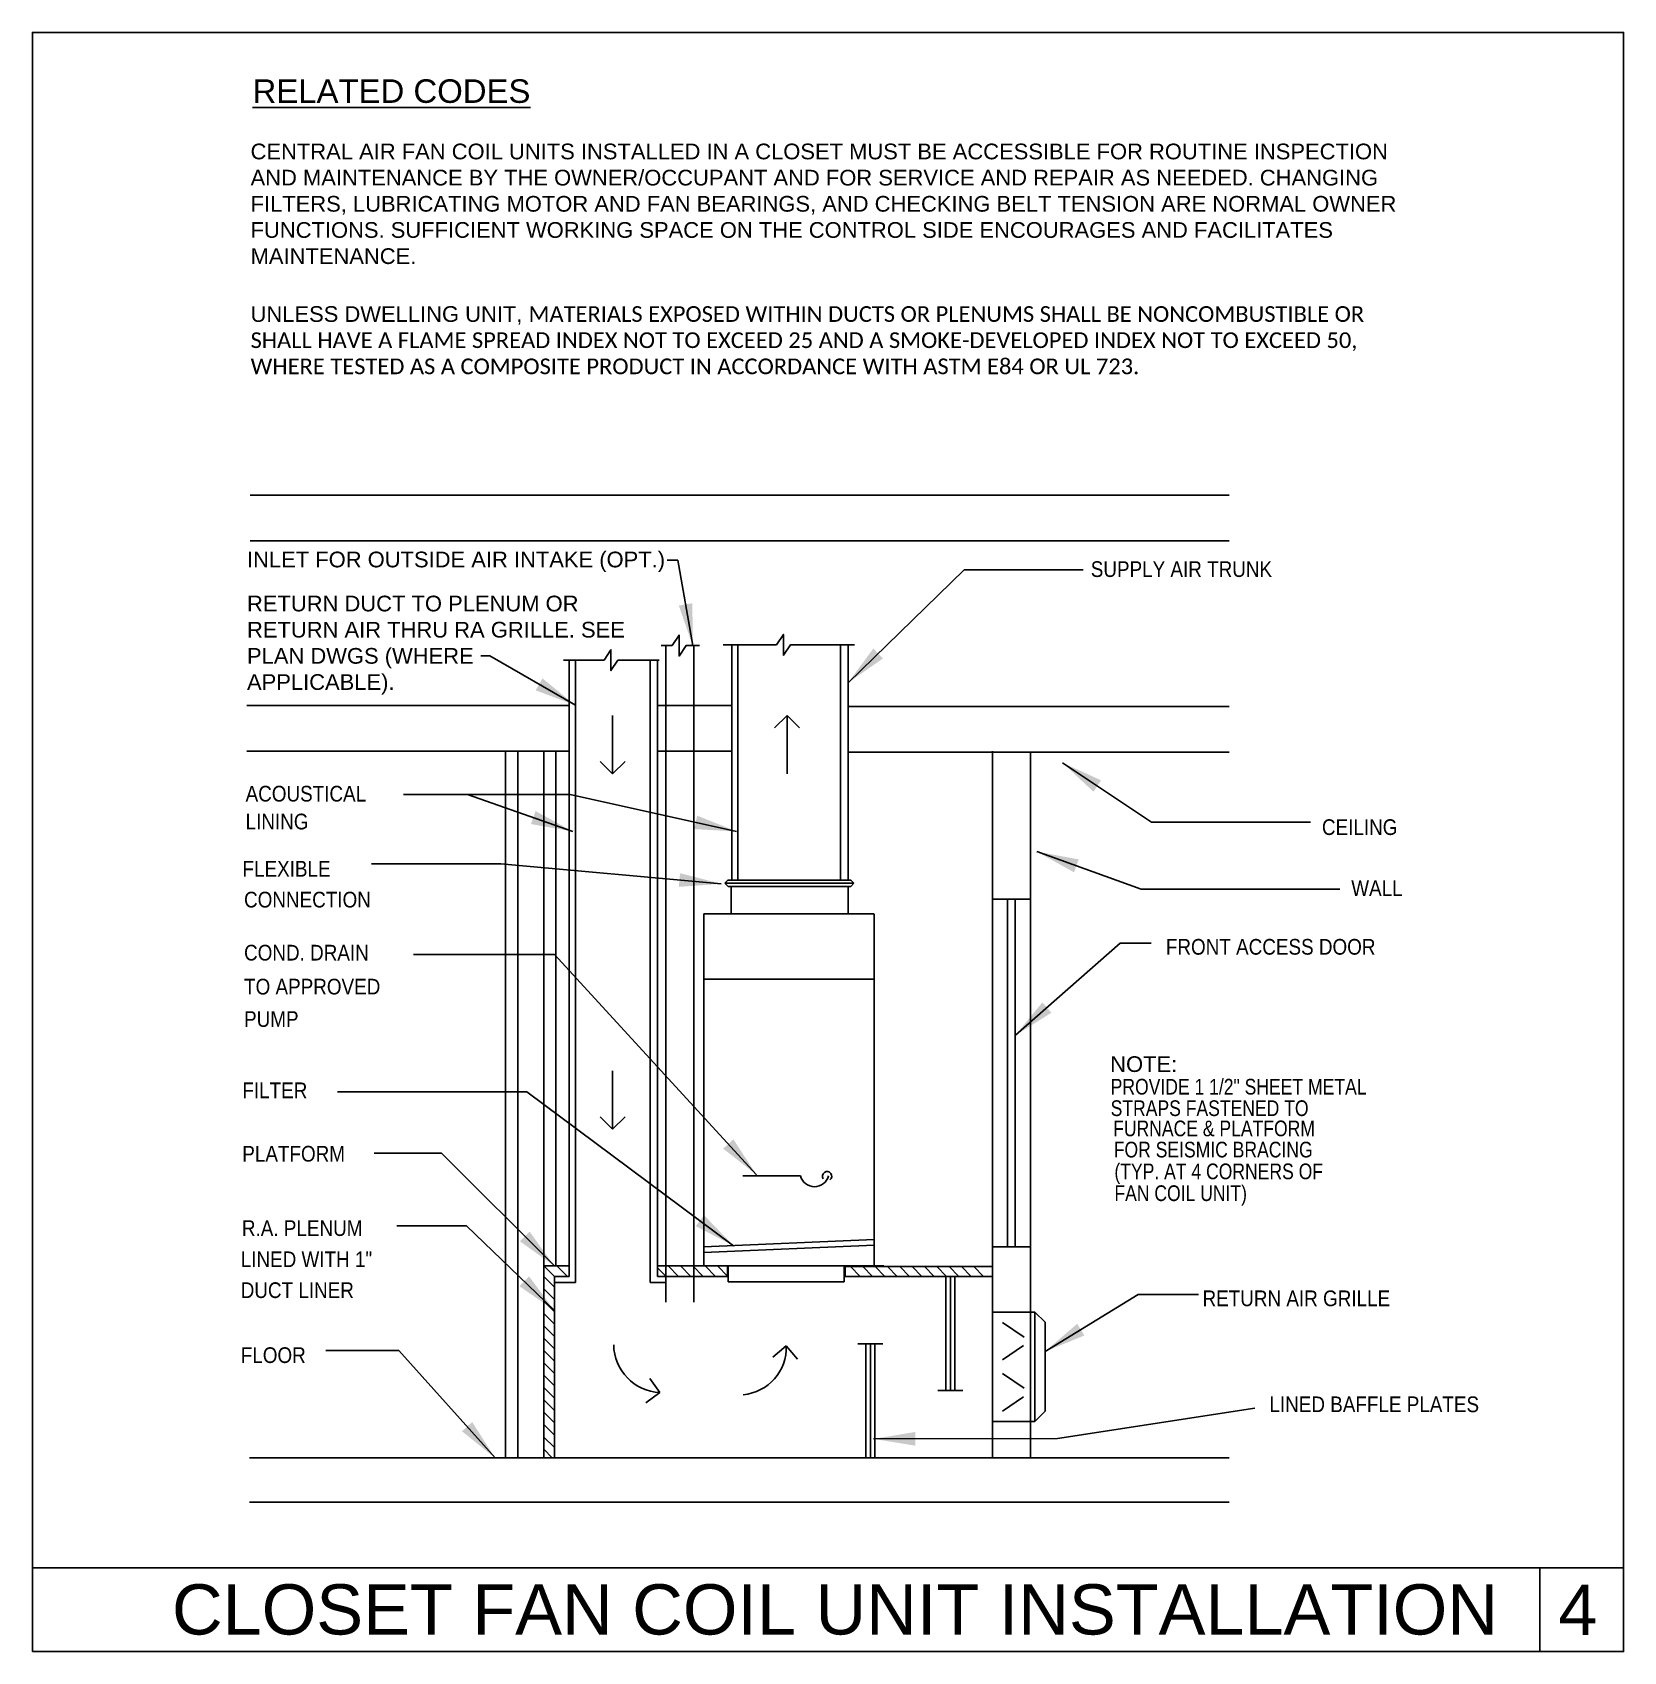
# Model space of a CAD drawing. Header units: inches. Extents: x -22 to 145, y -20 to 61.
# Drawn here: x 76.65 to 86.15, y 27.85 to 37.52 of the extents above; entities that cross this region are included whole.
import ezdxf

# ---------------------------------------------------------------- set-up
doc = ezdxf.new("R2010")
doc.units = ezdxf.units.IN
doc.header["$MEASUREMENT"] = 0
for name, color, linetype in [('GEC_BORDER', 2, 'Continuous'), ('M-DET-MEDIUM', 3, 'Continuous'), ('M-DET-TXT', 2, 'Continuous'), ('M-DET-WIDE', 255, 'Continuous'), ('M-text', 2, 'Continuous'), ('NORM', 3, 'Continuous'), ('TEXT', 2, 'Continuous')]:
    doc.layers.add(name, color=color, linetype=linetype)
doc.styles.add('ARC-TEXT', font='arial.ttf', dxfattribs={"width": 1.00018, "height": 0.0938})
doc.styles.get("Standard").update_dxf_attribs({"font": 'arial.ttf'})
doc.styles.add('TITLE1', font='arial.ttf')
doc.dimstyles.new('Standard 2', dxfattribs={"dimtxt": 0.18, "dimasz": 0.18, "dimexe": 0.18, "dimexo": 0.0625, "dimgap": 0.09, "dimtad": 0, "dimtih": 1, "dimtoh": 1, "dimdec": 4, "dimzin": 0, "dimdsep": 46, "dimtxsty": 'Standard', "dimcen": 0.09, "dimadec": 0, "dimazin": 0, "dimtfac": 1, "dimtdec": 4, "dimtofl": 0, "dimtmove": 0, "dimatfit": 3, "dimfxl": 1, "dimtolj": 1, "dimtzin": 0, "dimarcsym": 0})

msp = doc.modelspace()

# ---------------------------------------------------------------- texts
at = {"layer": 'M-DET-TXT', "char_height": 0.3, "width": 9.078125, "attachment_point": 6, "style": 'TITLE1'}
for s, insert in [('CLOSET FAN COIL UNIT INSTALLATION', (85.3972, 28.09848)), ('4', (85.98994, 28.09848))]:
    msp.add_mtext(s, dxfattribs=dict(at, insert=insert))
at = {"layer": 'M-text', "style": 'ARC-TEXT', "width": 0.86}
for s, p in [('SUPPLY AIR TRUNK ', (82.96593, 34.26612)), ('ACOUSTICAL', (77.92012, 32.92511)), ('LINING', (77.92012, 32.75885)), ('CEILING', (84.34613, 32.72541)), ('FLEXIBLE', (77.90171, 32.47695)), ('WALL', (84.52126, 32.36107)), ('CONNECTION', (77.91084, 32.29244)), ('FRONT ACCESS DOOR', (83.41438, 32.01065)), ('COND. DRAIN', (77.91092, 31.97566)), ('TO APPROVED', (77.91092, 31.77292)), ('PUMP', (77.91092, 31.57929)), ('FILTER', (77.90074, 31.15364)), ('PLATFORM', (77.90029, 30.7748)), ('R.A. PLENUM', (77.89797, 30.33063)), ('LINED WITH 1"', (77.89089, 30.14459)), ('DUCT LINER', (77.89089, 29.96008)), ('RETURN AIR GRILLE ', (83.63327, 29.91144)), ('FLOOR', (77.89131, 29.57216)), ('LINED BAFFLE PLATES ', (84.03259, 29.27854))]:
    msp.add_text(s, height=0.09375, dxfattribs=at).set_placement(p)
at = {"layer": 'M-text', "char_height": 0.09375, "attachment_point": 1, "style": 'ARC-TEXT'}
for s, insert, width in [('INLET FOR OUTSIDE AIR INTAKE (OPT.)', (77.9285, 34.41748), 2.5083632), ('RETURN DUCT TO PLENUM OR RETURN AIR THRU RA GRILLE. SEE PLAN DWGS (WHERE\\PAPPLICABLE).', (77.9285, 34.15451), 2.5380001)]:
    msp.add_mtext(s, dxfattribs=dict(at, insert=insert, width=width))
at = {"layer": 'TEXT', "style": 'ARC-TEXT'}
for s, height, p in [('%%URELATED CODES', 0.140625, (77.96157, 37.09754)), ('NOTE:', 0.09375, (83.08209, 31.31015))]:
    msp.add_text(s, height=height, dxfattribs=at).set_placement(p)
at = {"layer": 'TEXT', "style": 'ARC-TEXT', "width": 0.8}
for s, p in [('PROVIDE 1 1/2" SHEET METAL ', (83.08473, 31.17529)), ('STRAPS FASTENED TO ', (83.08473, 31.04692)), ('FURNACE & PLATFORM ', (83.09961, 30.92611)), ('FOR SEISMIC BRACING', (83.10334, 30.79966)), ('(TYP. AT 4 CORNERS OF', (83.10706, 30.66949)), ('FAN COIL UNIT)', (83.10706, 30.53932))]:
    msp.add_text(s, height=0.09375, dxfattribs=at).set_placement(p)
at = {"layer": 'TEXT', "linetype": 'Continuous', "char_height": 0.09375, "width": 6.8670241, "attachment_point": 1, "style": 'ARC-TEXT'}
for s, insert in [('CENTRAL AIR FAN COIL UNITS INSTALLED IN A CLOSET MUST BE ACCESSIBLE FOR ROUTINE INSPECTION AND MAINTENANCE BY THE OWNER/OCCUPANT AND FOR SERVICE AND REPAIR AS NEEDED. CHANGING FILTERS, LUBRICATING MOTOR AND FAN BEARINGS, AND CHECKING BELT TENSION ARE NORMAL OWNER FUNCTIONS. SUFFICIENT WORKING SPACE ON THE CONTROL SIDE ENCOURAGES AND FACILITATES MAINTENANCE.', (77.94983, 36.85423)), ('UNLESS DWELLING UNIT, {\\fCalibri|b0|i0|c0|p34;MATERIALS EXPOSED WITHIN DUCTS OR PLENUMS SHALL BE NONCOMBUSTIBLE OR SHALL HAVE A FLAME SPREAD INDEX NOT TO EXCEED 25 AND A SMOKE-DEVELOPED INDEX NOT TO EXCEED 50, \\H1.1479x; \\H0.87116x;WHERE TESTED AS A COMPOSITE PRODUCT IN ACCORDANCE WITH ASTM E84 OR UL 723.\\H1.09614x; }', (77.94983, 35.88343))]:
    msp.add_mtext(s, dxfattribs=dict(at, insert=insert))

# ---------------------------------------------------------------- blocks, each defined once
blk = doc.blocks.new('*X1105')
at = {"color": 0}
for p, q in [((747.07, 370.16), (741.41, 375.82)), ((754.14, 370.16), (748.48, 375.82)), ((761.21, 370.16), (755.55, 375.82)), ((768.28, 370.16), (762.63, 375.82)), ((775.36, 370.16), (769.7, 375.82)), ((782.43, 370.16), (776.77, 375.82)), ((789.5, 370.16), (783.84, 375.82)), ((796.57, 370.16), (790.91, 375.82)), ((803.64, 370.16), (797.98, 375.82)), ((810.71, 370.16), (805.05, 375.82)), ((817.78, 370.16), (812.12, 375.82))]:
    blk.add_line(p, q, dxfattribs=at)

# ---------------------------------------------------------------- linework, layer by layer
at = {"layer": 'GEC_BORDER', "color": 3}
for p, q in [((76.6472, 28.34848), (86.1472, 28.34848)), ((85.6472, 27.84848), (85.6472, 28.34848))]:
    msp.add_line(p, q, dxfattribs=at)
msp.add_lwpolyline([(76.6472, 27.84848), (86.1472, 27.84848), (86.1472, 37.51848), (76.6472, 37.51848)], close=True, dxfattribs=at)
at = {"layer": 'M-DET-MEDIUM'}
for p, q in [((80.42995, 33.85621), (80.42995, 29.93595)), ((80.59662, 33.85621), (80.59662, 29.93595)), ((79.85271, 33.76956), (79.85271, 30.08853)), ((79.88874, 30.08853), (79.88874, 33.76956)), ((80.33466, 33.76956), (80.33466, 30.08853)), ((80.37953, 33.76956), (80.37953, 30.08853)), ((80.11152, 33.08996), (80.11152, 33.43822)), ((81.15243, 33.43822), (81.07855, 33.36433)), ((81.15243, 33.43822), (81.15243, 33.08996)), ((81.15243, 33.43822), (81.22632, 33.36433)), ((79.47234, 30.15169), (79.47234, 33.22569)), ((79.54516, 29.00537), (79.54516, 33.22569)), ((79.70026, 30.15169), (79.70026, 33.22569)), ((79.77308, 30.15169), (79.77308, 33.22569)), ((80.11152, 33.08996), (80.03764, 33.16385)), ((80.11152, 33.08996), (80.18541, 33.16385)), ((82.37967, 32.52608), (82.37967, 29.00537)), ((82.60547, 29.00537), (82.60547, 32.52608)), ((82.37967, 32.3422), (82.60547, 32.3422)), ((82.46922, 32.3422), (82.46922, 30.26506)), ((82.51541, 32.3422), (82.51541, 30.26506)), ((80.11152, 30.96908), (80.11152, 31.31733)), ((80.11152, 30.96908), (80.03764, 31.04296)), ((80.11152, 30.96908), (80.18541, 31.04296)), ((79.47234, 29.00217), (79.47234, 30.15169)), ((79.70026, 29.00537), (79.70026, 30.15169)), ((79.76343, 30.08853), (79.70026, 30.15169)), ((79.70026, 30.15169), (79.85271, 30.15169)), ((79.76343, 30.02453), (79.70026, 30.08769)), ((79.76343, 30.08853), (79.76343, 29.00537)), ((79.85271, 30.08853), (79.76343, 30.08853)), ((79.84222, 30.08853), (79.77906, 30.15169)), ((79.88874, 30.08853), (79.88874, 30.05251)), ((80.33466, 30.08853), (80.33466, 30.05251)), ((80.37953, 30.15169), (80.79736, 30.15169)), ((80.43147, 30.08853), (80.37953, 30.14048)), ((80.79736, 30.08853), (80.37953, 30.08853)), ((80.42995, 30.05251), (80.42995, 30.08853)), ((80.50513, 30.08853), (80.44197, 30.15169)), ((80.57879, 30.08853), (80.51563, 30.15169)), ((80.65244, 30.08853), (80.58928, 30.15169)), ((80.7261, 30.08853), (80.66294, 30.15169)), ((80.79976, 30.08853), (80.7366, 30.15169)), ((80.79736, 30.15169), (80.79736, 30.08853)), ((81.5006, 30.14748), (82.37967, 30.14748)), ((81.5006, 30.08853), (81.5006, 30.14748)), ((82.37967, 30.08853), (81.5006, 30.08853)), ((82.10125, 30.08823), (82.10125, 29.40784)), ((82.12778, 30.08853), (82.12778, 29.40784)), ((82.15432, 30.08823), (82.15432, 29.40784)), ((79.76343, 29.95087), (79.70026, 30.01404)), ((79.88874, 30.05251), (79.76343, 30.05251)), ((80.33466, 30.05251), (80.42995, 30.05251)), ((79.76343, 29.87721), (79.70026, 29.94038)), ((79.76343, 29.80356), (79.70026, 29.86672)), ((81.14779, 29.67501), (81.06774, 29.60785)), ((81.14779, 29.67501), (81.21495, 29.59496)), ((81.65017, 29.68607), (81.57587, 29.68607)), ((81.62364, 29.00568), (81.62364, 29.68607)), ((81.65017, 29.68607), (81.72446, 29.68607)), ((81.65017, 29.00537), (81.65017, 29.68607)), ((81.6767, 29.00568), (81.6767, 29.68607)), ((79.76343, 29.50893), (79.70026, 29.57209)), ((79.76343, 29.43527), (79.70026, 29.49844)), ((79.76343, 29.36161), (79.70026, 29.42478)), ((80.39398, 29.39518), (80.33307, 29.48009)), ((82.12778, 29.40784), (82.05349, 29.40784)), ((82.12778, 29.40784), (82.20208, 29.40784)), ((79.76343, 29.28796), (79.70026, 29.35112)), ((80.39398, 29.39518), (80.30907, 29.33428)), ((79.76343, 29.2143), (79.70026, 29.27747)), ((79.76343, 29.14064), (79.70026, 29.20381)), ((79.76343, 29.06699), (79.70026, 29.13015)), ((79.75138, 29.00537), (79.70026, 29.0565))]:
    msp.add_line(p, q, dxfattribs=at)
for points in [[(80.4009, 33.85621), (80.46665, 33.85621), (80.50832, 33.91871), (80.50832, 33.79371), (80.54998, 33.85621), (80.62932, 33.85621)], [(80.77192, 33.8609), (81.08958, 33.8609), (81.13125, 33.9234), (81.13125, 33.7984), (81.17292, 33.8609), (81.5562, 33.8609)], [(79.81888, 33.76956), (80.05989, 33.76956), (80.10155, 33.83206), (80.10155, 33.70706), (80.14322, 33.76956), (80.38987, 33.76956)]]:
    msp.add_lwpolyline(points, dxfattribs=at)
for centre, radius, start, end in [((80.40733, 29.68449), 0.28962, 180.741814, 267.357835), ((80.8654, 29.66425), 0.28259, 275.194892, 2.182092)]:
    msp.add_arc(centre, radius, start, end, dxfattribs=at)
at = {"layer": 'M-DET-WIDE'}
for p, q in [((77.94737, 34.75537), (83.79299, 34.75537)), ((77.94737, 34.48141), (83.79299, 34.48141)), ((80.82265, 33.8609), (80.82265, 32.45603)), ((80.85867, 32.45603), (80.85867, 33.8609)), ((81.47243, 33.8609), (81.47243, 32.45603)), ((81.51731, 33.8609), (81.51731, 32.52608)), ((77.92837, 33.49964), (79.85271, 33.49964)), ((80.37953, 33.49964), (80.82265, 33.49964)), ((81.51731, 33.49342), (83.79299, 33.49342)), ((77.92837, 33.22569), (79.85271, 33.22569)), ((80.37953, 33.22569), (80.82265, 33.22569)), ((81.51731, 33.21947), (83.79299, 33.21947)), ((81.51731, 32.96207), (81.51731, 33.05896)), ((81.51824, 32.45603), (81.51824, 32.52608)), ((80.78146, 32.4369), (80.79846, 32.45603)), ((80.78146, 32.4369), (81.55064, 32.4369)), ((80.80058, 32.41777), (80.78146, 32.4369)), ((80.79846, 32.45603), (81.53364, 32.45603)), ((81.53364, 32.41777), (80.80058, 32.41777)), ((80.81973, 32.41777), (80.81973, 32.25479)), ((81.51824, 32.25479), (81.51824, 32.41777)), ((81.55064, 32.4369), (81.53364, 32.45603)), ((81.55064, 32.4369), (81.53364, 32.41777)), ((80.65502, 32.25479), (80.65502, 30.15234)), ((80.81973, 32.25479), (80.65502, 32.25479)), ((80.81973, 32.25479), (81.67179, 32.25479)), ((81.67232, 30.15234), (81.67232, 32.2451)), ((80.65832, 31.86361), (81.67232, 31.86361)), ((80.88871, 30.69032), (81.23315, 30.69032)), ((80.65502, 30.26524), (81.67232, 30.30933)), ((80.65502, 30.23217), (81.67232, 30.27627)), ((80.65502, 30.15234), (81.73045, 30.15234)), ((80.80164, 30.14917), (80.80164, 30.05779)), ((81.49394, 30.05779), (81.49394, 30.14917)), ((80.80164, 30.05779), (81.49394, 30.05779)), ((82.37967, 29.87619), (82.63202, 29.87619)), ((82.43887, 29.81421), (82.56764, 29.726)), ((82.63202, 29.87619), (82.69402, 29.81659)), ((82.63202, 29.87619), (82.63202, 29.22299)), ((82.69402, 29.81659), (82.69402, 29.28497)), ((82.56525, 29.67594), (82.43887, 29.59012)), ((82.43887, 29.50906), (82.56764, 29.42086)), ((82.56525, 29.37079), (82.43887, 29.28497)), ((82.63202, 29.22299), (82.37967, 29.22299)), ((82.69402, 29.28497), (82.63202, 29.22299)), ((77.94418, 29.00537), (83.79299, 29.00537)), ((77.94418, 28.74145), (83.79299, 28.74145))]:
    msp.add_line(p, q, dxfattribs=at)
for centre, radius, start, end in [((81.31665, 30.7112), 0.08607, 194.034143, 345.965857), ((81.39169, 30.68755), 0.02791, 307.030555, 215.023505)]:
    msp.add_arc(centre, radius, start, end, dxfattribs=at)
at = {"layer": 'NORM'}
for p, q in [((82.37967, 33.22569), (82.37967, 32.52608)), ((82.60547, 32.52608), (82.60547, 33.21947)), ((81.67232, 32.2451), (81.67232, 32.25474)), ((82.37967, 30.26506), (82.60547, 30.26506)), ((80.79736, 30.14835), (80.79402, 30.15169)), ((79.76343, 29.7299), (79.70026, 29.79307)), ((79.76343, 29.65624), (79.70026, 29.71941)), ((79.76343, 29.58259), (79.70026, 29.64575)), ((79.76343, 29.00537), (79.70026, 29.00537))]:
    msp.add_line(p, q, dxfattribs=at)

# ---------------------------------------------------------------- block references
at = {"layer": 'M-DET-MEDIUM', "xscale": 0.01041666666787933, "yscale": 0.01041666666787933, "zscale": 0.01041666666787933}
msp.add_blockref('*X1105', (73.80756, 26.23273), dxfattribs=at)

msp.set_redraw_order([(e.dxf.handle, doc.entitydb.next_handle()) for e in msp.query("TEXT MTEXT ATTDEF DIMENSION ARC_DIMENSION")])  # texts and dimensions are drawn at this point

# ---------------------------------------------------------------- leaders
at = {"layer": 'M-DET-TXT'}
for points in [[(80.58965, 33.85621), (80.50149, 34.36587), (80.43687, 34.36587)], [(81.51731, 33.63467), (82.20966, 34.30826), (82.92006, 34.30826)], [(79.88874, 33.50001), (79.37902, 33.79446), (79.32407, 33.79446)], [(82.79716, 33.15641), (83.32803, 32.80228), (84.27812, 32.80228)], [(80.8512, 32.74652), (79.8572, 32.96724), (78.86321, 32.96724)], [(79.87328, 32.74652), (79.24558, 32.96724), (78.86321, 32.96724)], [(82.6449, 32.6258), (83.26629, 32.40179), (84.4529, 32.40179)], [(80.75916, 32.43384), (79.44304, 32.55339), (78.67255, 32.55339)], [(80.97084, 30.69568), (79.76517, 32.01079), (78.92224, 32.01079)], [(82.51618, 31.52956), (83.14202, 32.07912), (83.32653, 32.07912)], [(80.83279, 30.27264), (79.5995, 31.1923), (78.46831, 31.1923)], [(79.76343, 30.15169), (79.0887, 30.82443), (78.68834, 30.82443)], [(79.76343, 29.88638), (79.23956, 30.39219), (78.82285, 30.39219)], [(82.69319, 29.64058), (83.24949, 29.98169), (83.60983, 29.98169)], [(79.40914, 29.00537), (78.8356, 29.64727), (78.39969, 29.64727)], [(81.66908, 29.11889), (82.76813, 29.121), (83.94506, 29.30153)]]:
    msp.add_leader(points, dimstyle='Standard 2', override={"dimasz": 0.25, "dimgap": 0.09, "dimtad": 0}, dxfattribs=at)

doc.saveas('drawing.dxf')
